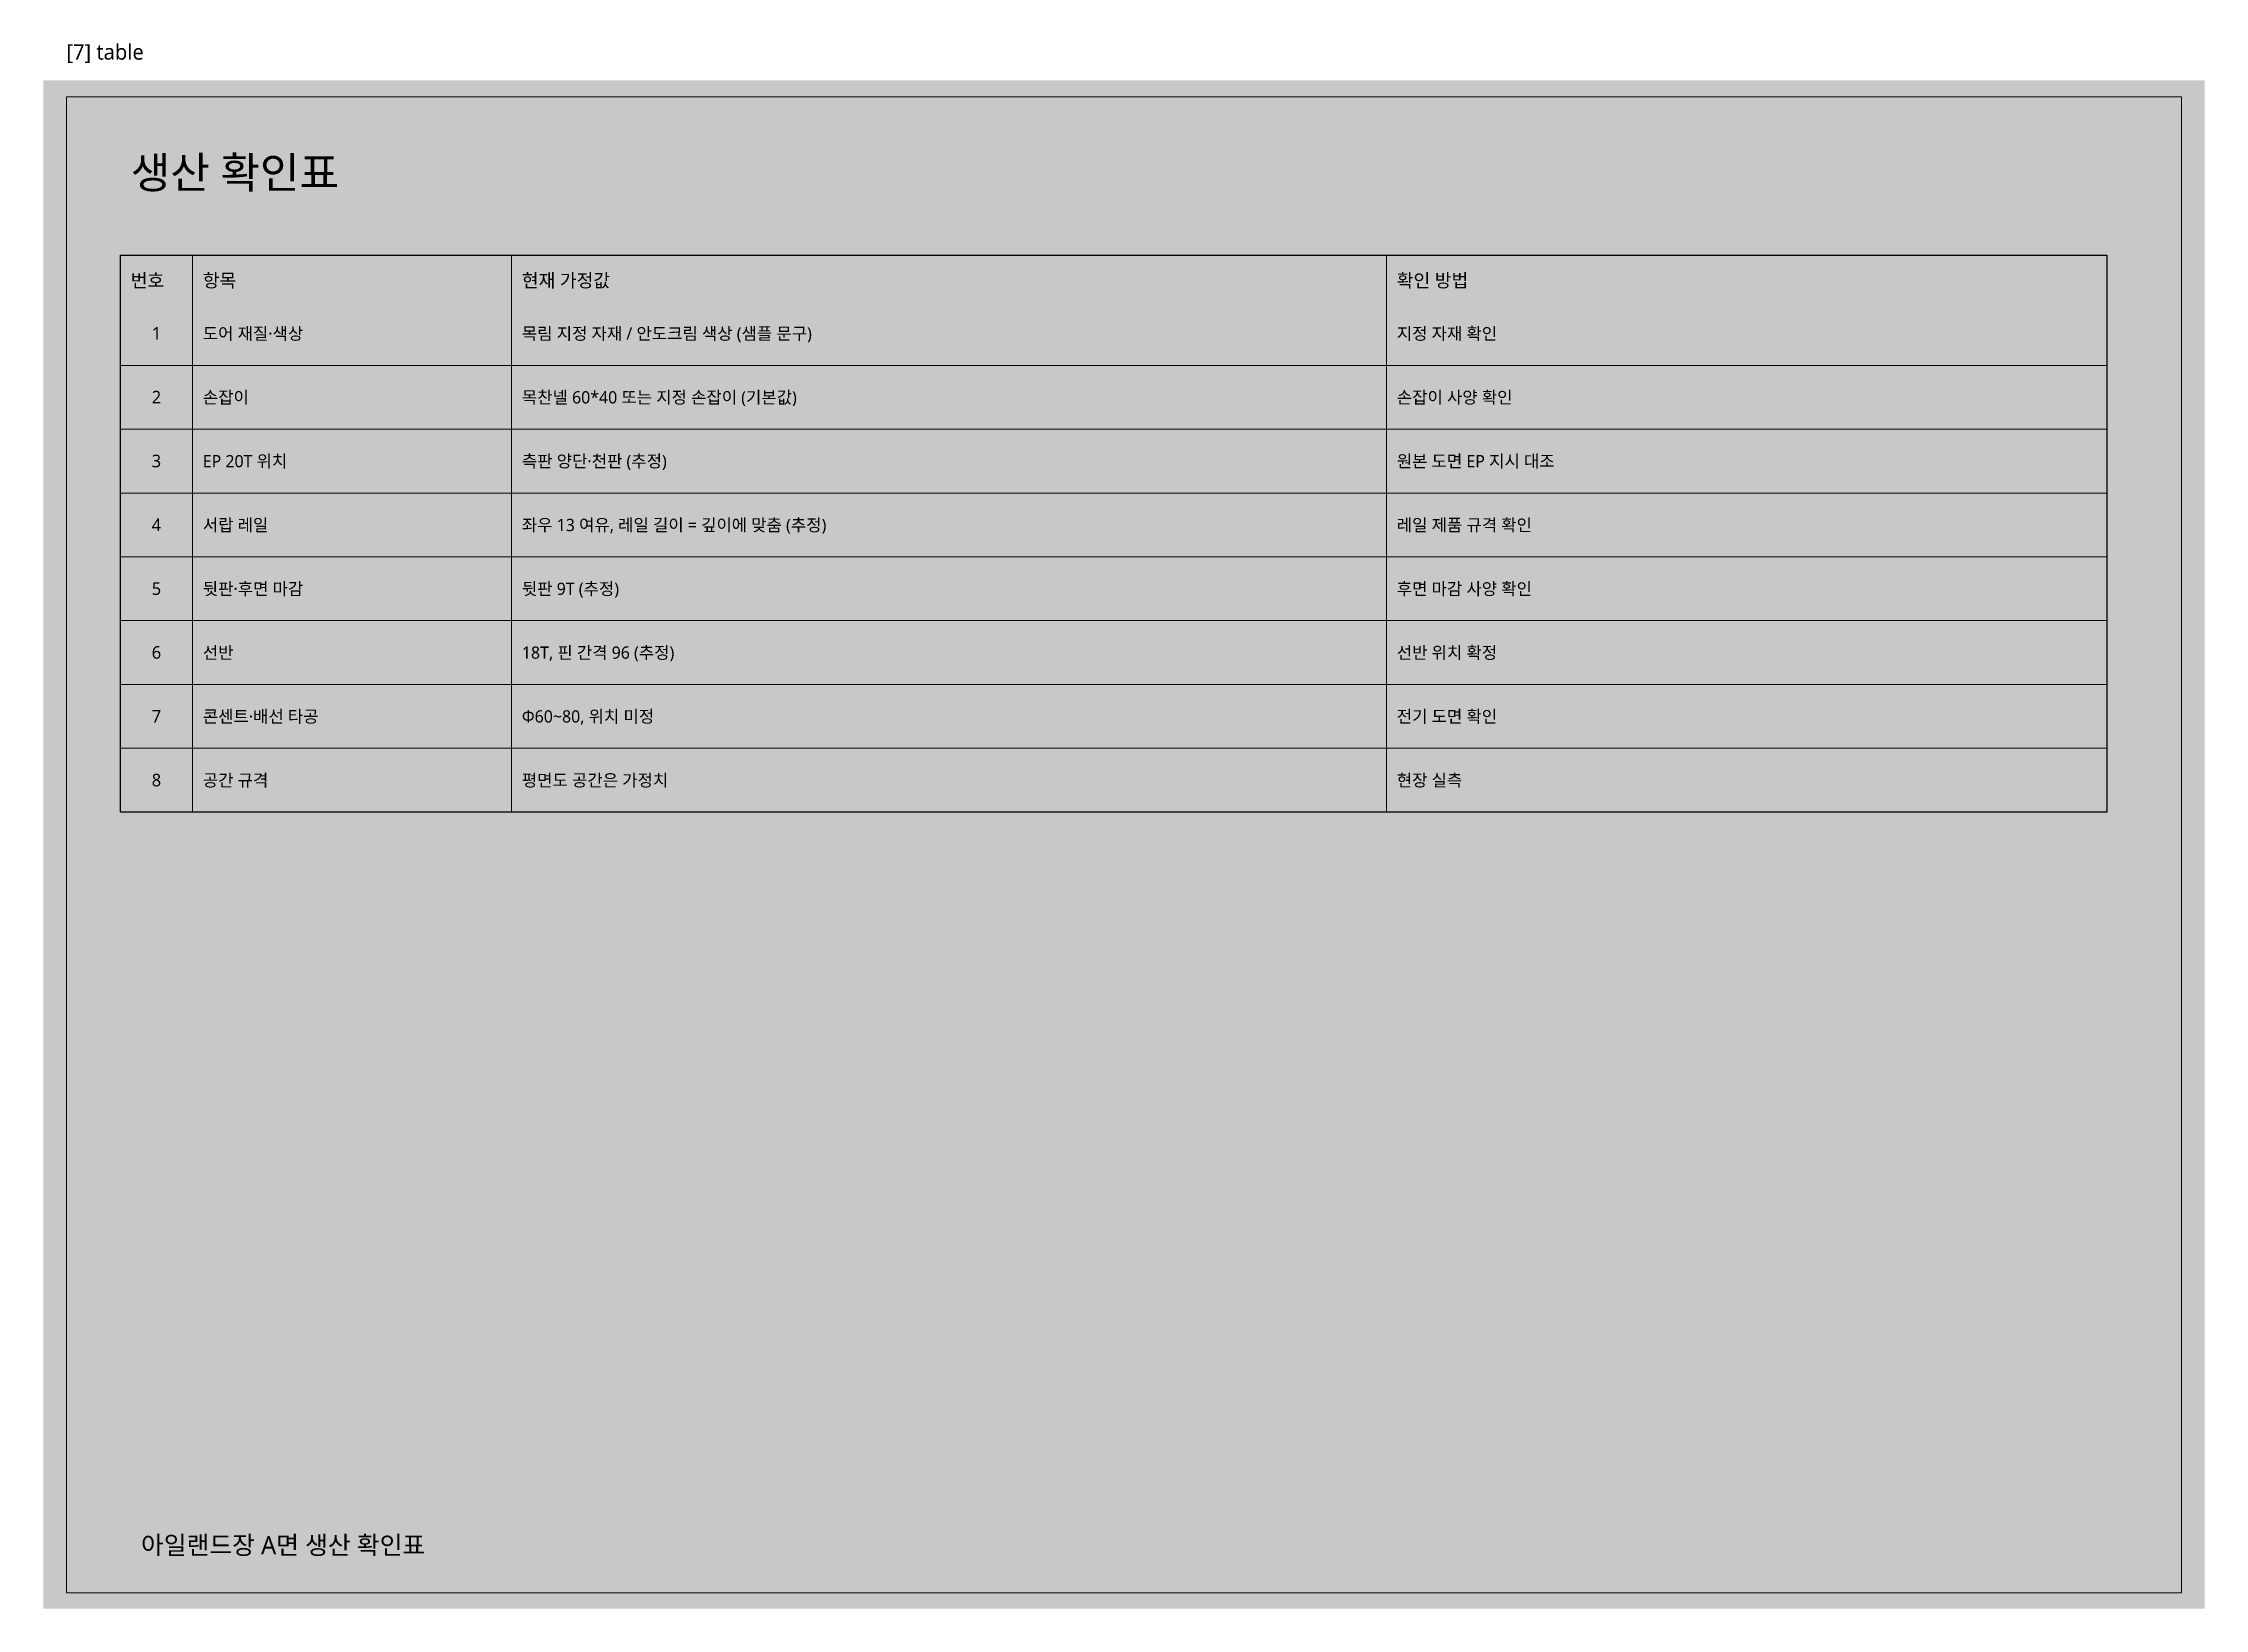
# Model space of a CAD drawing. Header units: millimetres. Extents: x 0 to 3420, y 0 to 304.
# Drawn here: x 3000 to 3420, y 0 to 304.2 of the extents above; entities that cross this region are included whole.
import ezdxf
from ezdxf.enums import TextEntityAlignment as Align

# ---------------------------------------------------------------- set-up
doc = ezdxf.new("R2010")
doc.units = ezdxf.units.MM
for name, color, linetype, lineweight, true_color in [('BG', 7, 'Continuous', 0, 0xffffff), ('FRAME', 7, 'Continuous', 100, 0x000000), ('NOTE_BLUE', 7, 'Continuous', 9, 0x0000ff), ('NOTE_RED', 7, 'Continuous', 25, 0xde0038), ('SHEET_FRAME_INFO', 7, 'Continuous', 0, 0x5a5a5a), ('TEXT', 7, 'Continuous', 13, 0x000000)]:
    doc.layers.add(name, color=color, linetype=linetype, lineweight=lineweight, true_color=true_color)
doc.styles.add('MALGUN', font='malgun.ttf')

msp = doc.modelspace()

# ---------------------------------------------------------------- texts
at = {"layer": 'NOTE_BLUE', "true_color": 0x0000ff, "style": 'MALGUN'}
for s, p in [('지정 자재 확인', (3263, 246.6)), ('손잡이 사양 확인', (3263, 234.2)), ('원본 도면 EP 지시 대조', (3263, 221.8)), ('레일 제품 규격 확인', (3263, 209.4)), ('후면 마감 사양 확인', (3263, 197)), ('선반 위치 확정', (3263, 184.6)), ('전기 도면 확인', (3263, 172.2)), ('현장 실측', (3263, 159.8))]:
    msp.add_text(s, height=2.376, dxfattribs=at).set_placement(p)
at = {"layer": 'NOTE_RED', "true_color": 0xde0038, "style": 'MALGUN'}
for s, p in [('목림 지정 자재 / 안도크림 색상 (샘플 문구)', (3093, 246.6)), ('목찬넬 60*40 또는 지정 손잡이 (기본값)', (3093, 234.2)), ('측판 양단·천판 (추정)', (3093, 221.8)), ('좌우 13 여유, 레일 길이 = 깊이에 맞춤 (추정)', (3093, 209.4)), ('뒷판 9T (추정)', (3093, 197)), ('18T, 핀 간격 96 (추정)', (3093, 184.6)), ('Φ60~80, 위치 미정', (3093, 172.2)), ('평면도 공간은 가정치', (3093, 159.8))]:
    msp.add_text(s, height=2.376, dxfattribs=at).set_placement(p)
at = {"layer": 'SHEET_FRAME_INFO', "true_color": 0x5a5a5a, "style": 'MALGUN'}
msp.add_text('[7] table', height=3, dxfattribs=at).set_placement((3004.5, 301))
at = {"layer": 'TEXT', "true_color": 0x000000, "style": 'MALGUN'}
for s, height, p in [('생산 확인표', 6.12, (3017, 276)), ('도어 재질·색상', 2.376, (3031, 246.6)), ('손잡이', 2.376, (3031, 234.2)), ('EP 20T 위치', 2.376, (3031, 221.8)), ('서랍 레일', 2.376, (3031, 209.4)), ('뒷판·후면 마감', 2.376, (3031, 197)), ('선반', 2.376, (3031, 184.6)), ('콘센트·배선 타공', 2.376, (3031, 172.2)), ('공간 규격', 2.376, (3031, 159.8)), ('아일랜드장 A면 생산 확인표', 3.528, (3019, 10.6))]:
    msp.add_text(s, height=height, dxfattribs=at).set_placement(p)
at = {"layer": 'TEXT', "true_color": 0xffffff, "style": 'MALGUN'}
for s, p in [('번호', (3017, 256.8)), ('항목', (3031, 256.8)), ('현재 가정값', (3093, 256.8)), ('확인 방법', (3263, 256.8))]:
    msp.add_text(s, height=2.592, dxfattribs=at).set_placement(p)
at = {"layer": 'TEXT', "true_color": 0x000000, "style": 'MALGUN'}
for s, p in [('1', (3022, 246.6)), ('2', (3022, 234.2)), ('3', (3022, 221.8)), ('4', (3022, 209.4)), ('5', (3022, 197)), ('6', (3022, 184.6)), ('7', (3022, 172.2)), ('8', (3022, 159.8))]:
    msp.add_text(s, height=2.448, dxfattribs=at).set_placement(p, align=Align.CENTER)

# ---------------------------------------------------------------- linework, layer by layer
at = {"layer": 'BG', "lineweight": 0, "true_color": 0xffffff}
msp.add_solid([(3000, 0), (3420, 0), (3000, 297), (3420, 297)], dxfattribs=at)
at = {"layer": 'FRAME', "lineweight": 13, "true_color": 0x000000}
for p, q in [((3029, 263), (3029, 154.8)), ((3091, 263), (3091, 154.8)), ((3261, 263), (3261, 154.8)), ((3015, 241.6), (3401, 241.6)), ((3015, 229.2), (3401, 229.2)), ((3015, 216.8), (3401, 216.8)), ((3015, 204.4), (3401, 204.4)), ((3015, 192), (3401, 192)), ((3015, 179.6), (3401, 179.6)), ((3015, 167.2), (3401, 167.2))]:
    msp.add_line(p, q, dxfattribs=at)
msp.add_lwpolyline([(3004.5, 293.8), (3415.5, 293.8), (3415.5, 3.1), (3004.5, 3.1)], close=True, dxfattribs=at)
at = {"layer": 'FRAME', "lineweight": 25, "true_color": 0x000000}
msp.add_lwpolyline([(3015, 263), (3401, 263), (3401, 154.8), (3015, 154.8)], close=True, dxfattribs=at)
at = {"layer": 'FRAME', "lineweight": 0, "true_color": 0x555555}
msp.add_solid([(3015, 263), (3401, 263), (3015, 254), (3401, 254)], dxfattribs=at)

msp.set_redraw_order([(e.dxf.handle, doc.entitydb.next_handle()) for e in msp.query("TEXT MTEXT ATTDEF DIMENSION ARC_DIMENSION")])  # texts and dimensions are drawn at this point

doc.saveas('drawing.dxf')
